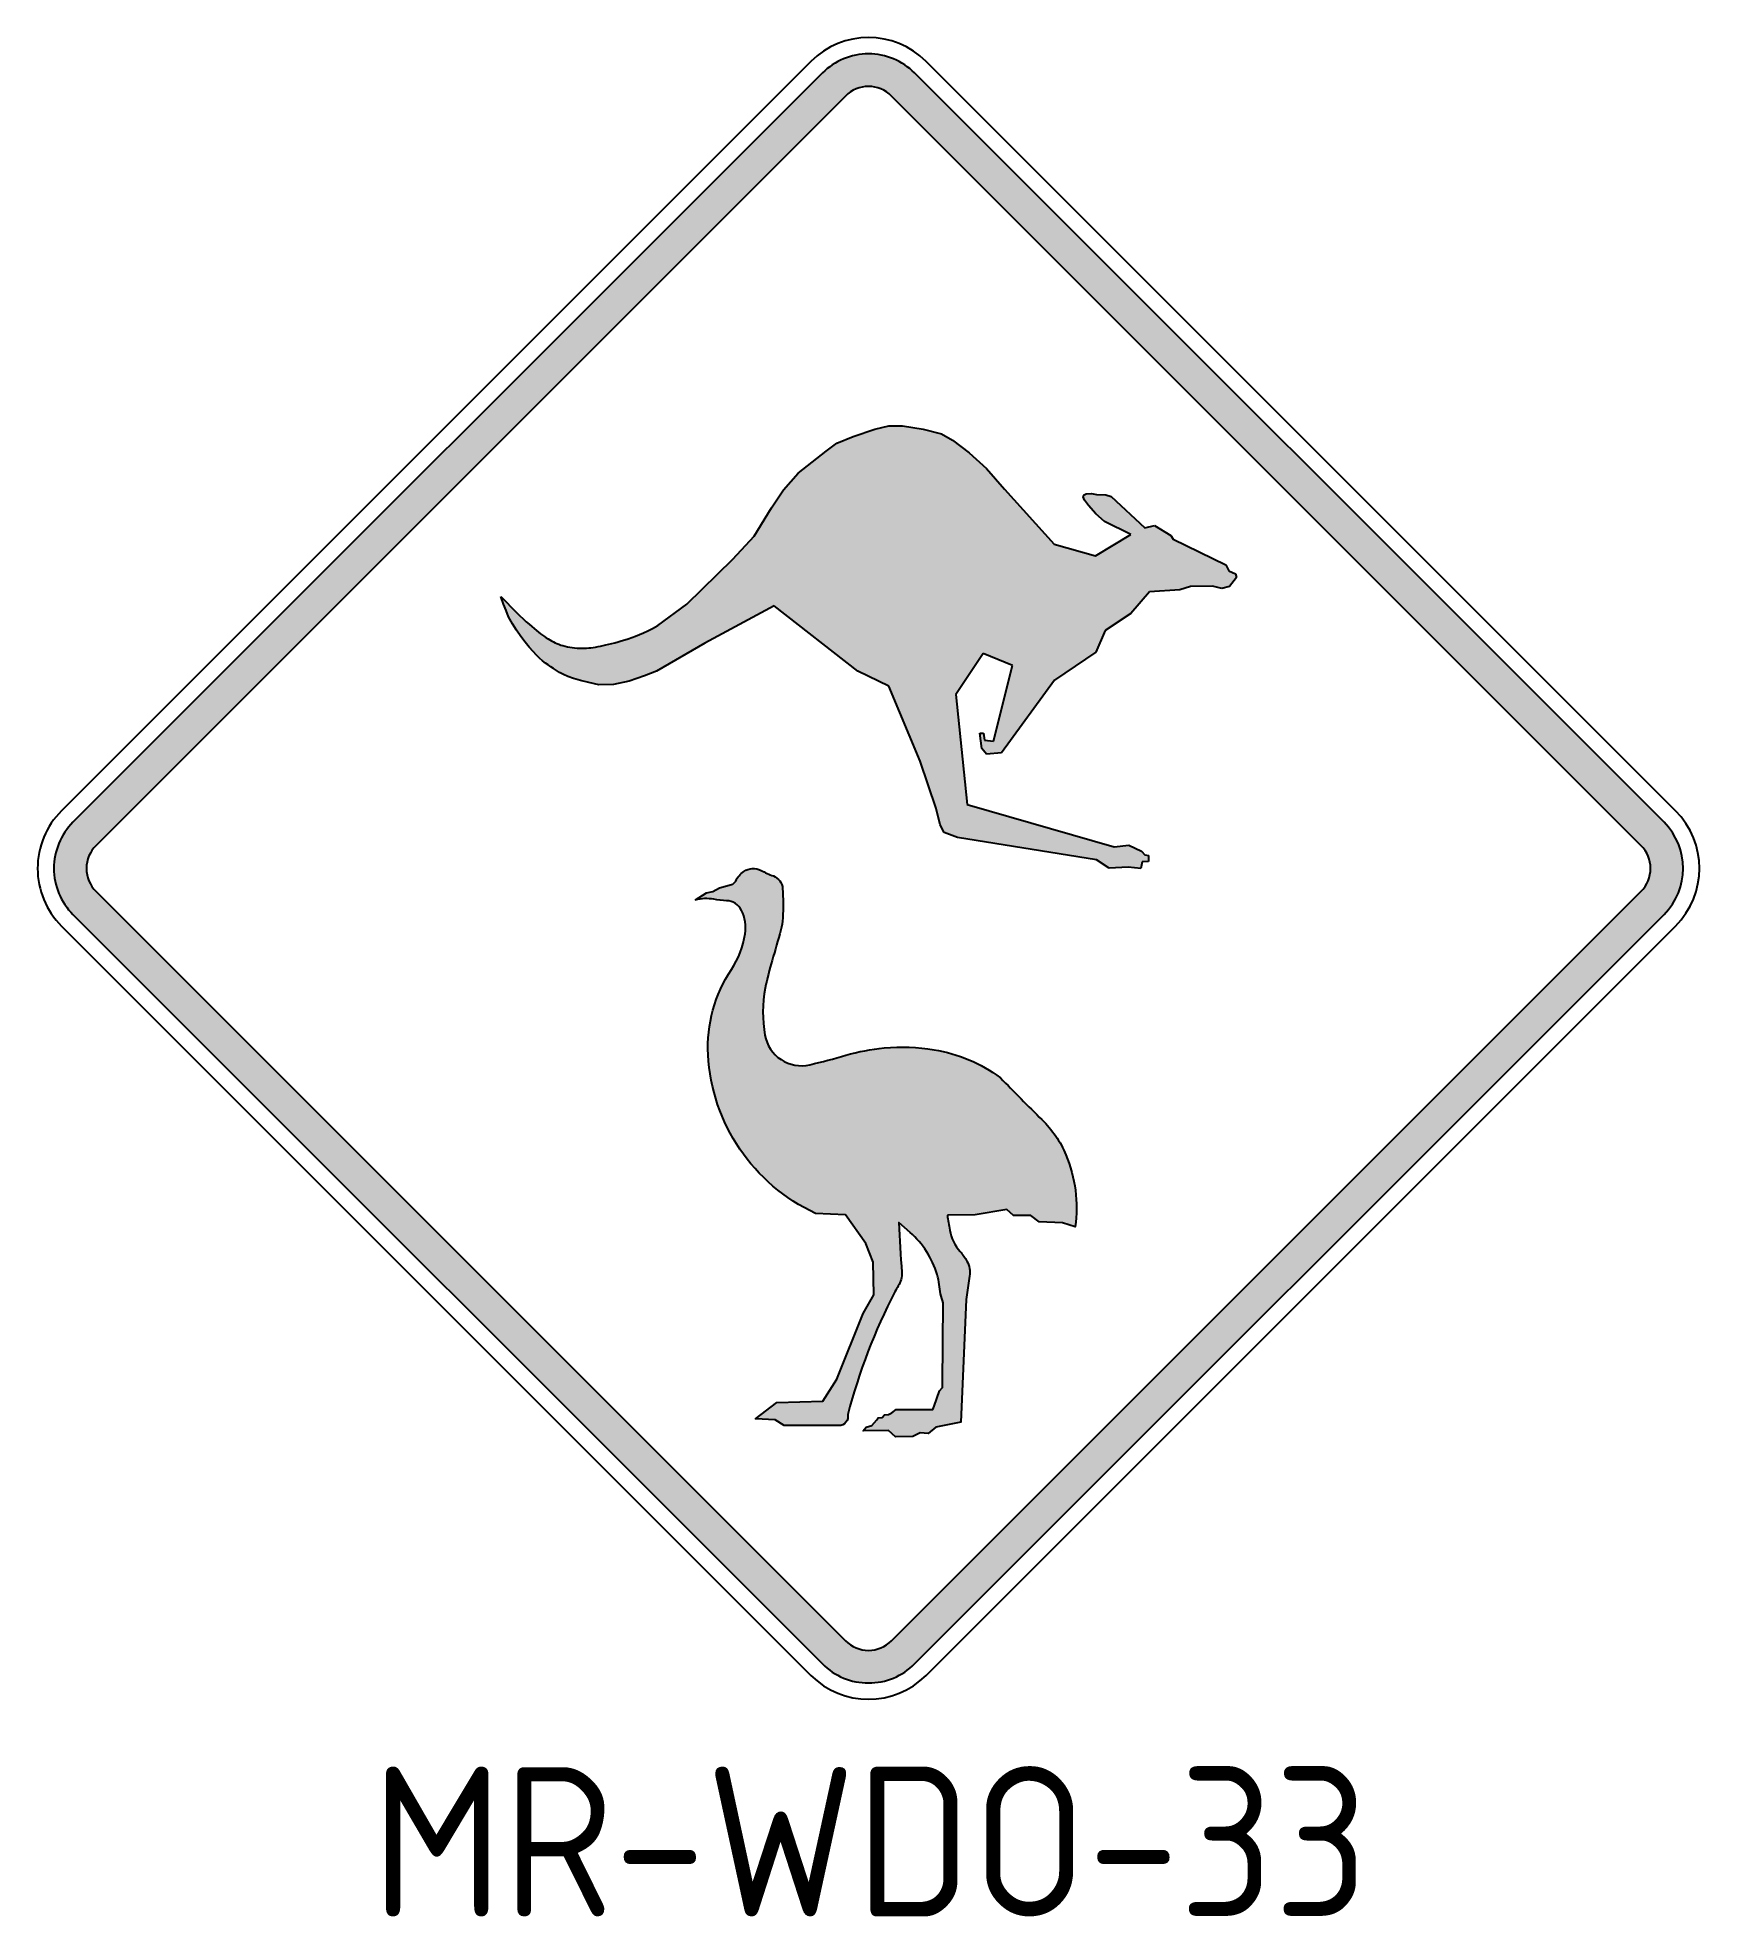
# Model space of a CAD drawing. Extents: x -1 to 2127, y -1298 to 148.
# Drawn here: x -0.88 to 26.85, y -1.86 to 29.49 of the extents above; entities that cross this region are included whole.
import ezdxf
from ezdxf.enums import TextEntityAlignment as Align

# ---------------------------------------------------------------- set-up
doc = ezdxf.new("R2010")
doc.units = 0
doc.header["$LTSCALE"] = 12
doc.header["$MEASUREMENT"] = 0
doc.layers.add('L18', color=4, linetype='CONTINUOUS')
doc.layers.add('T25', color=1, linetype='CONTINUOUS')
doc.styles.add('ISO', font='iso')

msp = doc.modelspace()

# ---------------------------------------------------------------- texts
at = {"layer": 'T25', "style": 'ISO'}
msp.add_text('MR-WDO-33', height=2.5, dxfattribs=at).set_placement((13.01113109036453, -1.856521980335792), align=Align.CENTER)

# ---------------------------------------------------------------- hatches: boundary and pattern name
at = {"layer": 'L18', "ltscale": 1000}
h = msp.add_hatch(color=256, dxfattribs=at)
edge = h.paths.add_edge_path(flags=16)
edge.add_arc((0.4826390038828471, 15.62802498693628), 0.5439999999994105, 134.9999999415475, 225.0000000414048)
edge.add_line((0.09797291519576068, 15.24335889769324), (12.59962082428559, 2.7417109951438))
edge.add_arc((12.98428691340322, 3.126377084121263), 0.5440000001160561, 224.999999989561, 315.0000000347354)
edge.add_line((13.36895300268397, 2.741710995306919), (25.87060087447796, 15.24335888595487))
edge.add_arc((25.4859347854761, 15.62802497535574), 0.5440000003335888, 314.9999999702841, 404.9999999416911)
edge.add_line((25.87060087506893, 16.01269106416564), (13.36895299850284, 28.51433895547036))
edge.add_arc((12.98428690930933, 28.12967286673214), 0.5440000000005469, 44.99999996609315, 134.9999999999926)
edge.add_line((12.59962082034351, 28.51433895569805), (0.09797291531021379, 16.01269107629378))
edge = h.paths.add_edge_path()
edge.add_arc((12.98428691340209, 3.126377084008721), 1.08800000003553, 224.999999998371, 315.0000000412609)
edge.add_line((13.7536190919122, 2.357044906606659), (26.25526696373378, 14.85869279727816))
edge.add_arc((25.48593478580201, 15.62802497535528), 1.088000000103924, 314.9999999945877, 404.9999999606885)
edge.add_line((26.25526696433431, 16.39735715283188), (13.7536190876955, 28.89900504420766))
edge.add_arc((12.98428690930887, 28.12967286673202), 1.088000000000237, 44.99999996607687, 134.9999999999758)
edge.add_line((12.21495473137807, 28.89900504466348), (-0.2866931732613107, 16.39735716565219))
edge.add_arc((0.4826390038808759, 15.62802498693506), 1.087999999998158, 134.9999999413531, 225.000000041284)
edge.add_line((-0.2866931734944493, 14.85869280845106), (12.21495473542413, 2.357044906074506))
at = {"layer": 'L18'}
msp.add_hatch(color=256, dxfattribs=at).paths.add_polyline_path([(14.95409933522511, 22.30038034910613), (14.66600707865836, 22.56082780417073), (14.38831561510437, 22.77519267621496), (14.19957201661587, 22.87610649749699), (13.89776092102084, 22.958353055961), (13.55167033253697, 23.0115819143979), (13.32157661807655, 23.01318417465127), (13.08835908705529, 22.95835305596099), (12.72867867876871, 22.83633351954152), (12.4572998483763, 22.72532104067015), (12.27895704290069, 22.58824336351596), (11.81004218057562, 22.22350897171934), (11.56558582099786, 21.94397843633355), (11.36732855610232, 21.64375803247347), (11.07877866575611, 21.17365083361203), (10.71931401585011, 20.78702689774801), (9.952213442047661, 20.0352325630692), (9.467151387677552, 19.67827994083803), (9.38354379569962, 19.63332328047798), (9.305259053324784, 19.59389436582893), (9.231749891182277, 19.55940179853128), (9.162469039901476, 19.52925418022559), (9.09686923011177, 19.50286011255245), (9.034403192442431, 19.47962819715243), (8.974523657523328, 19.45896703566613), (8.889871764776517, 19.43162536921607), (8.779710236309908, 19.39964352473141), (8.67701704942938, 19.37285974851336), (8.581525024715138, 19.35056495568609), (8.490607069744526, 19.33162480668455), (8.410566161530278, 19.31723872147845), (8.334862804518709, 19.30704408188008), (8.26006956096234, 19.30143403408037), (8.183453477628397, 19.30087113057567), (8.102605969599026, 19.30562821440684), (8.021071048017417, 19.31548849769367), (7.942020194380097, 19.33017303413304), (7.869444999447433, 19.34915885817434), (7.803524245738801, 19.37249669800855), (7.74240852289835, 19.40001012860285), (7.684052190725627, 19.43145756015042), (7.62370276810247, 19.46819492464169), (7.562927984324146, 19.5085268056136), (7.497988078576594, 19.55557979162979), (7.425966253358228, 19.61215906091101), (7.342344667383914, 19.68249542741732), (7.273739759249509, 19.74392395714916), (7.221225577358799, 19.79250381204657), (7.162880935023866, 19.84817823219812), (7.097709101090983, 19.9121547932366), (7.024713344406749, 19.98564107079396), (6.942896933816, 20.06984464050334), (6.851263138165659, 20.16597307799647), (6.892727372242334, 20.03897646175575), (6.937473290330509, 19.93073018835751), (6.980586296847402, 19.82389178656459), (7.044461054548531, 19.71028235940225), (7.113801587859642, 19.60066034873302), (7.185657250704557, 19.49729290345828), (7.257077397006981, 19.40244717247959), (7.325111380690837, 19.31839030469805), (7.387466380884263, 19.24671572282467), (7.444480877532644, 19.18632194480726), (7.497151175785936, 19.13543376240295), (7.546473580794009, 19.09227596736903), (7.59344439770666, 19.05507335146284), (7.639059931673847, 19.02205070644127), (7.684316487845141, 18.99143282406181), (7.730210371371081, 18.96144449608143), (7.778216492888417, 18.93062513591204), (7.831724184987801, 18.89877264358214), (7.894601385746617, 18.86599954077497), (7.97071603324277, 18.83241834917372), (8.063936065553984, 18.79814159046148), (8.17812942075773, 18.7632817863215), (8.317164036932278, 18.72795145843677), (8.484907852154803, 18.6922631284906), (8.729320008828802, 18.69916392871024), (8.994433795628392, 18.75406364087038), (9.249326877921371, 18.83896037883968), (9.449309772062133, 18.91924059155974), (10.25244986210264, 19.38390204466346), (11.40905396264057, 20.0100472850943), (12.80694269645759, 18.9192451345487), (13.32200147301239, 18.66937490114687), (13.84541610424862, 17.41609015470283), (14.11065397128166, 16.62543225131006), (14.18192632897189, 16.3554145109), (14.24649518196273, 16.22689335341909), (14.47178330213977, 16.14370603370195), (16.78811123862959, 15.76864400472337), (17.00063355984863, 15.63397423619377), (17.31578784250215, 15.64744290044263), (17.52808820626096, 15.62855315237598), (17.54717524984786, 15.73793794238992), (17.65651071598175, 15.74457979223923), (17.6563257514315, 15.84106314262502), (17.59197885590094, 15.85380427964297), (17.54039775932837, 15.91802786547337), (17.32794942392942, 16.01410429384866), (17.08357426016549, 15.98790682355187), (14.63152842269476, 16.69718551683085), (14.44147961882787, 18.53001157603038), (14.89686039449897, 19.21270275096104), (15.38609162985743, 19.01424098055157), (15.06689733202781, 17.75290865367651), (14.91893153282958, 17.76548948808426), (14.9050857136159, 17.88480551280256), (14.8417794803822, 17.88442356966589), (14.87416491968652, 17.63032648075406), (14.9515365645454, 17.53399110200845), (15.20246667336209, 17.55811525586936), (16.08767255285475, 18.77116056863925), (16.77503262243225, 19.23560006428267), (16.93514767208772, 19.59611284664), (17.35913185110452, 19.87994451845933), (17.67362026137723, 20.24075324409701), (18.17527202853326, 20.27387617655348), (18.35526330385657, 20.33211145394538), (18.72188770435257, 20.3392465425953), (18.87633505078992, 20.30094914572135), (19.00491786312089, 20.33335688191692), (19.1222934443364, 20.48333793905903), (19.10845361289887, 20.54213229988042), (18.99799240096122, 20.59063348530901), (18.94633731856856, 20.69345041129374), (18.06429654338732, 21.12272003345816), (18.02559222450289, 21.18053605786952), (17.75511823820227, 21.34725596446425), (17.59438664004605, 21.30835435005957), (17.03521898740609, 21.83046109890662), (16.94550582199995, 21.85993244855287), (16.78942940964295, 21.86607231804464), (16.70463193910507, 21.88080793308208), (16.61526159228749, 21.8755533699004), (16.58346710925349, 21.85958959664567), (16.56475312703602, 21.82526871282938), (16.58696676266497, 21.77421820123158), (16.65360724917336, 21.68543479637822), (16.77403893589077, 21.54664294428317), (16.92304962803185, 21.41400495152842), (17.36303622561043, 21.1985626380351), (16.77016619984308, 20.84238739445593), (16.08333205140935, 21.03530319102575), (15.2518119093795, 21.95352043623814)])
h = msp.add_hatch(color=256, dxfattribs=at)
edge = h.paths.add_edge_path()
edge.add_arc((38.12335891626292, 13.69029163304252), 24.13250690817848, 189.1728077042109, 189.7710082777731)
edge.add_arc((15.05681946806211, 9.718027316579661), 0.726436628969963, 189.7710082777727, 221.3850452844321)
edge.add_arc((13.80587509560149, 8.615751652695316), 0.9408586244817315, 29.383628462193826, 41.38504528443252, ccw=False)
edge.add_arc((14.28611351125843, 8.886171332153758), 0.3897182259342323, -8.753139261589183, 29.383628462196782, ccw=False)
edge.add_line((14.67129275685554, 8.826864971731197), (14.61113228221303, 8.436138478443649))
edge.add_line((14.61113228221303, 8.436138478443649), (14.52550135278665, 6.390156766523479))
edge.add_line((14.52550135278665, 6.390156766523479), (14.10701371400354, 6.305967968200142))
edge.add_line((14.10701371400354, 6.305967968200142), (13.97891296902471, 6.199913245572353))
edge.add_line((13.97891296902471, 6.199913245572353), (13.84349216683847, 6.210884409588867))
edge.add_line((13.84349216683847, 6.210884409588867), (13.722711479067, 6.148714401799198))
edge.add_line((13.722711479067, 6.148714401799198), (13.43654737598746, 6.142109417009392))
edge.add_line((13.43654737598746, 6.142109417009392), (13.31576668821598, 6.251821174718651))
edge.add_line((13.31576668821598, 6.251821174718651), (12.89486416724258, 6.244507045783616))
edge.add_line((12.89486416724258, 6.244507045783616), (12.94734177344957, 6.306732710750931))
edge.add_line((12.94734177344957, 6.306732710750931), (13.03884223239152, 6.332332132637513))
edge.add_line((13.03884223239152, 6.332332132637513), (13.12302273658619, 6.427415691248799))
edge.add_line((13.12302273658619, 6.427415691248799), (13.14498290820833, 6.463986277151885))
edge.add_line((13.14498290820833, 6.463986277151885), (13.2108632181545, 6.467643371005449))
edge.add_line((13.2108632181545, 6.467643371005449), (13.25112348156505, 6.51152808584357))
edge.add_line((13.25112348156505, 6.51152808584357), (13.31700389397131, 6.518842214778605))
edge.add_line((13.31700389397131, 6.518842214778605), (13.37190416933652, 6.544441636665187))
edge.add_line((13.37190416933652, 6.544441636665187), (13.44510463895017, 6.602954609373386))
edge.add_line((13.44510463895017, 6.602954609373386), (14.05998821484859, 6.602954609373386))
edge.add_line((14.05998821484859, 6.602954609373386), (14.08213988440503, 6.65876994274243))
edge.add_line((14.08213988440503, 6.65876994274243), (14.1663203885997, 6.914764102836129))
edge.add_line((14.1663203885997, 6.914764102836129), (14.21756068659123, 6.965962946609293))
edge.add_line((14.21756068659123, 6.965962946609293), (14.21756068659123, 7.035447083333996))
edge.add_line((14.21756068659123, 7.035447083333996), (14.22815762284354, 8.381085184108839))
edge.add_arc((15.47864802561863, 8.81141303128371), 1.322462968663685, 185.5017157742124, 198.9897371829766, ccw=False)
edge.add_arc((13.2844391006824, 8.600068425369233), 0.8819007374245224, 5.50171577422138, 16.65618747994646)
edge.add_arc((12.68065927452866, 8.419428931567257), 1.512123479945988, 16.65618747994029, 48.6752227306674)
edge.add_line((13.67915445935139, 9.555001379493753), (13.49165538148451, 9.719867061776412))
edge.add_arc((44.96790226975679, 11.12991806056384), 31.50781430043429, 182.5649815663096, 184.079978350442)
edge.add_arc((13.17303886178807, 8.862001236075473), 0.3678313534844019, -33.04302504751769, 4.079978350437784, ccw=False)
edge.add_arc((14.42778232789102, 8.045821061025658), 1.129009066825126, 146.9569749524864, 152.6397360630981)
edge.add_arc((22.22315987507508, 4.01193756889588), 9.906259611911462, 152.6397360630987, 165.3535416436312)
edge.add_arc((12.4886248142073, 6.484926531323076), 0.1535243496063358, -90.0000000000033, 11.972659722317474, ccw=False)
edge.add_line((12.48862481420729, 6.331402181716742), (11.57868216376392, 6.331402181716742))
edge.add_line((11.57868216376392, 6.331402181716742), (11.42849747535737, 6.42850191718052))
edge.add_line((11.42849747535737, 6.42850191718052), (11.10162494837254, 6.446156409194657))
edge.add_line((11.10162494837254, 6.446156409194657), (11.45500072798919, 6.719801006027666))
edge.add_line((11.45500072798919, 6.719801006027666), (12.22359300510987, 6.737455498041793))
edge.add_line((12.22359300510987, 6.737455498041793), (12.45328724649167, 7.108199889110685))
edge.add_line((12.45328724649167, 7.108199889110685), (12.8950069966275, 8.202778452759022))
edge.add_line((12.8950069966275, 8.202778452759022), (13.07169483520575, 8.511732033620294))
edge.add_line((13.07169483520575, 8.511732033620294), (13.06286041766183, 9.05902134483051))
edge.add_line((13.06286041766183, 9.05902134483051), (12.93917887942698, 9.367974925691794))
edge.add_line((12.93917887942698, 9.367974925691794), (12.59936461671067, 9.84961016031791))
edge.add_line((12.59936461671067, 9.84961016031791), (12.10171220320214, 9.872472271698594))
edge.add_arc((13.40012548006944, 12.68305969654781), 3.096010127610344, 183.0171261152862, 245.2043752232143, ccw=False)
edge.add_arc((12.64737994269379, 12.64338435206001), 2.342219721065408, 146.3552847549203, 183.0171261152869, ccw=False)
edge.add_arc((9.483032393164663, 14.74933335115266), 1.458848102716525, 326.3552847549201, 351.6881132678578)
edge.add_arc((10.26752222439016, 14.63472244050263), 0.6660303707400981, 351.6881132678577, 386.1970819781141)
edge.add_arc((10.6061834871188, 14.80134301765626), 0.2885997577740028, 26.19708197811368, 87.98948126567447)
edge.add_arc((10.6662283212006, 16.51179881024607), 1.422909634693345, 259.3403174033794, 267.9894812656744, ccw=False)
edge.add_arc((10.27633666641792, 14.44036700731697), 0.6848961477864519, 79.34031740337754, 104.9416269777156)
edge.add_line((10.09974658846559, 15.10210613841132), (10.28310007156722, 15.22189413738726))
edge.add_line((10.28310007156722, 15.22189413738726), (10.38888100995898, 15.2430331683726))
edge.add_line((10.38888100995898, 15.2430331683726), (10.49713226145734, 15.30617491404536))
edge.add_line((10.49713226145734, 15.30617491404536), (10.69872354060417, 15.35872140204612))
edge.add_arc((10.67167028657811, 15.46250950076957), 0.1072559927930723, 284.6095528090273, 334.9559090714412)
edge.add_arc((11.13803557810899, 15.24460271742177), 0.4075060409406323, 125.1827021104665, 154.9559090714327, ccw=False)
edge.add_arc((11.06202679035622, 15.35242113404191), 0.2755888442674193, 61.74815678259398, 125.1827021104699, ccw=False)
edge.add_arc((12.01130900752278, 17.11725298653661), 1.728349354025452, 241.7209792460111, 249.1797510546339)
edge.add_arc((11.3113420261559, 15.27653680816936), 0.2409626639917029, 3.5789507640715783, 69.17975105463489, ccw=False)
edge.add_arc((7.218366846959745, 15.02053822475009), 4.341935852422528, -2.8963292732295827, 3.578950764066292, ccw=False)
edge.add_arc((10.63263421818444, 14.84779820110594), 0.9233015054971093, 344.52628310154154, 357.1036707267718, ccw=False)
edge.add_arc((-14.03723233202059, 21.67717216108745), 26.52100968982874, 343.3844153509478, 344.52628310154284, ccw=False)
edge.add_arc((16.08965017822719, 12.68703480875836), 4.918640743978822, 163.3844153509473, 168.9408851853469)
edge.add_arc((13.35085626177675, 13.22233551888003), 2.128024509696023, 168.940885185347, 190.2064631629967)
edge.add_arc((11.86469808390218, 12.95476038220084), 0.6179706750820598, 190.2064631629972, 283.160893614316)
edge.add_arc((9.404195797283041, 23.47746590921499), 11.424515132526, 283.1608936143155, 286.27583939213)
edge.add_arc((13.57113560608859, 9.205304907093417), 3.443503129525215, 95.41984203626299, 106.27583939213159, ccw=False)
edge.add_arc((13.55025598997894, 9.425374702569087), 3.222445052881113, 80.56429681988101, 95.4198420362622, ccw=False)
edge.add_arc((13.65613505626412, 10.06247422992885), 2.576607469243046, 53.6097656695332, 80.5642968198809, ccw=False)
edge.add_arc((35.40546009880156, 31.49062921978518), 27.99022713348991, 223.7454422256519, 225.7615706389442)
edge.add_arc((14.64121956673869, 10.1669263679529), 1.773072216323493, 22.573161442160313, 45.76157063894419, ccw=False)
edge.add_arc((14.14873333252482, 9.962194745279685), 2.306418003044052, -7.821521591415319, 22.573161442160597, ccw=False)
edge.add_line((16.43369425085571, 9.64831960057061), (16.22041647471108, 9.71546237441964))
edge.add_line((16.22041647471108, 9.71546237441964), (15.83184185835954, 9.73005860149582))
edge.add_line((15.83184185835954, 9.73005860149582), (15.69160440668605, 9.835151577497339))
edge.add_line((15.69160440668605, 9.835151577497339), (15.40236465620574, 9.835151577497339))
edge.add_line((15.40236465620574, 9.835151577497339), (15.29426494320113, 9.94024461227095))
edge.add_line((15.29426494320113, 9.94024461227095), (14.76545297763622, 9.846828594421545))
edge.add_line((14.76545297763622, 9.846828594421545), (14.29945771667303, 9.84326403950207))

# ---------------------------------------------------------------- linework, layer by layer
for p, q in [((15.25181190937937, 21.95352043623828), (16.08333205140935, 21.03530319102575)), ((11.07877866575611, 21.17365083361203), (11.36732855610236, 21.64375803247355)), ((17.36303622561043, 21.1985626380351), (16.92304962803185, 21.41400495152842)), ((17.59438664004605, 21.30835435005956), (17.75511823820227, 21.34725596446425)), ((17.75511823820227, 21.34725596446425), (18.02559222450289, 21.18053605786952)), ((10.7193140158501, 20.787026897748), (11.07877866575611, 21.17365083361203)), ((16.08333205140935, 21.03530319102575), (16.77016619984308, 20.84238739445593)), ((16.77016619984308, 20.84238739445593), (17.36303622561043, 21.1985626380351)), ((18.02559222450289, 21.18053605786952), (18.06429654338733, 21.12272003345815)), ((18.06429654338733, 21.12272003345815), (18.94633731856856, 20.69345041129373)), ((9.95221344204767, 20.0352325630692), (10.7193140158501, 20.787026897748)), ((18.94633731856856, 20.69345041129373), (18.99799240096122, 20.59063348530901)), ((18.99799240096122, 20.59063348530901), (19.10845361289887, 20.54213229988042)), ((19.1222934443364, 20.48333793905904), (19.00491786312089, 20.33335688191692)), ((19.10845361289887, 20.54213229988042), (19.1222934443364, 20.48333793905904)), ((17.67362026137723, 20.24075324409701), (17.35913185110452, 19.87994451845932)), ((18.17527202853325, 20.27387617655348), (17.67362026137723, 20.24075324409701)), ((18.35526330385657, 20.33211145394538), (18.17527202853325, 20.27387617655348)), ((18.72188770435257, 20.3392465425953), (18.35526330385657, 20.33211145394538)), ((18.87633505078992, 20.30094914572135), (18.72188770435257, 20.3392465425953)), ((19.00491786312089, 20.33335688191692), (18.87633505078992, 20.30094914572135)), ((9.467151387677482, 19.67827994083799), (9.95221344204767, 20.0352325630692)), ((11.40905396264057, 20.01004728509429), (10.2524498621026, 19.38390204466343)), ((12.80694269645759, 18.9192451345487), (11.40905396264057, 20.01004728509429)), ((17.35913185110452, 19.87994451845932), (16.93514767208773, 19.59611284664)), ((16.93514767208773, 19.59611284664), (16.77503262243226, 19.23560006428267)), ((10.2524498621026, 19.38390204466343), (9.449309772062136, 18.91924059155973)), ((14.89686039449897, 19.21270275096104), (14.44147961882787, 18.53001157603038)), ((15.38609162985743, 19.01424098055157), (14.89686039449897, 19.21270275096104)), ((16.77503262243226, 19.23560006428267), (16.08767255285475, 18.77116056863925)), ((7.684316487845269, 18.99143282406179), (7.639059931673831, 19.02205070644127)), ((7.73021037137087, 18.96144449608153), (7.684316487845269, 18.99143282406179)), ((7.778216492888426, 18.93062513591205), (7.73021037137087, 18.96144449608153)), ((13.3220014730124, 18.66937490114687), (12.80694269645759, 18.9192451345487)), ((15.06689733202781, 17.75290865367651), (15.38609162985743, 19.01424098055157)), ((13.84541610424862, 17.41609015470286), (13.3220014730124, 18.66937490114687)), ((14.44147961882787, 18.53001157603038), (14.63152842269476, 16.69718551683085)), ((16.08767255285475, 18.77116056863925), (15.20246667336209, 17.55811525586936)), ((14.84177948038219, 17.88442356966589), (14.9050857136159, 17.88480551280256)), ((14.87416491968653, 17.63032648075405), (14.84177948038219, 17.88442356966589)), ((14.9050857136159, 17.88480551280256), (14.91893153282958, 17.76548948808427)), ((14.9515365645454, 17.53399110200845), (14.87416491968653, 17.63032648075405)), ((14.91893153282958, 17.76548948808427), (15.06689733202781, 17.75290865367651)), ((15.20246667336209, 17.55811525586936), (14.9515365645454, 17.53399110200845)), ((14.11065397128166, 16.62543225131003), (13.84541610424862, 17.41609015470286)), ((14.18192632897189, 16.35541451089999), (14.11065397128166, 16.62543225131003)), ((14.63152842269476, 16.69718551683085), (17.08357426016548, 15.98790682355187)), ((14.24649518196273, 16.2268933534191), (14.18192632897189, 16.35541451089999)), ((14.47178330213977, 16.14370603370195), (14.24649518196273, 16.2268933534191)), ((16.78811123862959, 15.76864400472337), (14.47178330213977, 16.14370603370195)), ((17.08357426016548, 15.98790682355187), (17.32794942392941, 16.01410429384866)), ((17.32794942392941, 16.01410429384866), (17.54039775932837, 15.91802786547338)), ((17.00063355984864, 15.63397423619377), (16.78811123862959, 15.76864400472337)), ((17.54717524984786, 15.73793794238992), (17.52808820626096, 15.62855315237598)), ((17.54039775932837, 15.91802786547338), (17.59197885590094, 15.85380427964297)), ((17.65651071598175, 15.74457979223923), (17.54717524984786, 15.73793794238992)), ((17.59197885590094, 15.85380427964297), (17.6563257514315, 15.84106314262502)), ((17.6563257514315, 15.84106314262502), (17.65651071598175, 15.74457979223923)), ((17.31578784250218, 15.64744290044263), (17.00063355984864, 15.63397423619377)), ((17.52808820626096, 15.62855315237598), (17.31578784250218, 15.64744290044263))]:
    msp.add_line(p, q, dxfattribs=at)
at = {"layer": 'L18', "flags": 128}
for points in [[(-0.4790262178395543, 14.66635976382997), (12.02262169099064, 2.164711861542772, 0.4142135623663111), (13.94595213579657, 2.164711861524045), (26.44760000836141, 14.66635975293985, 0.4142135622080925), (26.44760000890824, 16.5896901972226), (13.94595213172154, 29.0913380891477, 0.4142135623723386), (12.02262168689694, 29.09133808914619), (-0.4790262179840412, 16.58969020989503, 0.4142135627509532)], [(12.21495473542413, 2.357044906074506, 0.414213562592346), (13.7536190919122, 2.357044906606659), (26.25526696373378, 14.85869279727816, 0.4142135621998044), (26.25526696433431, 16.39735715283188), (13.7536190876955, 28.89900504420766, 0.4142135625463855), (12.21495473137807, 28.89900504466348), (-0.2866931732613106, 16.39735716565219, 0.4142135628839371), (-0.2866931734944493, 14.85869280845106)], [(14.29945771667303, 9.84326403950207, 0.002610148326508085), (14.34092060255975, 9.594743131536772, 0.1388238946802896), (14.51178594081014, 9.23776839674524, -0.05241397831776957), (14.62569606385034, 9.077388448543715, -0.1679561436441269), (14.67129275685554, 8.826864971731197), (14.61113228221303, 8.436138478443649), (14.52550135278665, 6.390156766523479), (14.52550135278665, 6.390156766523479), (14.10701371400354, 6.305967968200142), (13.97891296902471, 6.199913245572353), (13.84349216683847, 6.210884409588867), (13.722711479067, 6.148714401799198), (13.43654737598746, 6.142109417009392), (13.31576668821598, 6.251821174718651), (12.89486416724258, 6.244507045783616), (12.94734177344957, 6.306732710750931), (13.03884223239152, 6.332332132637513), (13.12302273658619, 6.427415691248799), (13.12302273658619, 6.427415691248799), (13.14498290820833, 6.463986277151885), (13.2108632181545, 6.467643371005449), (13.25112348156505, 6.51152808584357), (13.31700389397131, 6.518842214778605), (13.37190416933652, 6.544441636665187), (13.44510463895017, 6.602954609373386), (14.05998821484859, 6.602954609373386), (14.08213988440503, 6.65876994274243), (14.1663203885997, 6.914764102836129), (14.21756068659123, 6.965962946609293), (14.21756068659123, 7.035447083333996), (14.22815762284354, 8.381085184108839, -0.0589206378946735), (14.16227721043727, 8.684621152894223, 0.04870903150989444), (14.12933700423411, 8.85284588331168, 0.1406255331591775), (13.67915445935139, 9.555001379493753), (13.49165538148451, 9.719867061776412, 0.006610516798376779), (13.53993802261392, 8.888172028792834, -0.1634113288274445), (13.48137766741499, 8.661434325667178, 0.02480080594676719), (13.42507061482243, 8.564695509662696, 0.05553141803238126), (12.6388095026139, 6.516774377251187, -0.4768291063971534), (12.48862481420729, 6.331402181716742), (11.57868216376392, 6.331402181716742), (11.42849747535737, 6.42850191718052), (11.10162494837254, 6.446156409194657), (11.45500072798919, 6.719801006027666), (12.22359300510987, 6.737455498041793), (12.45328724649167, 7.108199889110685), (12.8950069966275, 8.202778452759022), (13.07169483520575, 8.511732033620294), (13.06286041766183, 9.05902134483051), (12.93917887942698, 9.367974925691794), (12.59936461671067, 9.84961016031791), (12.10171220320214, 9.872472271698594, -0.2782046087811535), (10.30840689756508, 12.52010290208056, -0.1613460738664116), (10.69750754409033, 13.94107108271271, 0.1109877032118653), (10.92655649173737, 14.53844009938899, 0.1517221566168551), (10.86513852423897, 14.92874831164872, 0.276349293480337), (10.61630842400075, 15.08976511431383, -0.03775702345134466), (10.40302542239078, 15.11344404032491, 0.1121737580683816), (10.09974658846559, 15.10210613841132), (10.28310007156722, 15.22189413738726), (10.38888100995898, 15.2430331683726), (10.49713226145734, 15.30617491404536), (10.69872354060417, 15.35872140204612, 0.2232807359466473), (10.76884231767094, 15.41710636912292, -0.1306459054580926), (10.90323646961548, 15.57766510204928, -0.2840771411817578), (11.19247622009579, 15.59518059804954, 0.0325565267629157), (11.3969891491071, 15.50176463897222, -0.294319799736517), (11.55183474764292, 15.29157862819709, -0.0282612596342569), (11.55475629504726, 14.80114474019, -0.05493436652632819), (11.52246875970637, 14.60146477104075, -0.004982379194639447), (11.37638811076401, 14.09351532826131, 0.0242494248401789), (11.26234960521356, 13.63053676747964, 0.0930558032120839), (11.25650640794471, 12.84525859884813, 0.4293983894621355), (12.00540154975945, 12.35302099512606, 0.01359235193975491), (12.6060526999968, 12.51080468585901, -0.04740368365057521), (13.24588613089089, 12.63341321663289, -0.0649104782359082), (14.07854589133836, 12.60422070370843, -0.1181566298445771), (15.18478908854029, 12.13663017878247, 0.008797246672384823), (15.87819593645322, 11.43723127035475, -0.1015251998460959), (16.27845694734245, 10.84754288542221, -0.1334048748378174), (16.43369425085571, 9.64831960057061), (16.22041647471108, 9.71546237441964), (15.83184185835954, 9.73005860149582), (15.69160440668605, 9.835151577497339), (15.40236465620574, 9.835151577497339), (15.29426494320113, 9.94024461227095), (14.76545297763622, 9.846828594421545)]]:
    msp.add_lwpolyline(points, format="xyb", close=True, dxfattribs=at)
at = {"layer": 'L18'}
msp.add_lwpolyline([(0.09797291531021379, 16.01269107629378, 0.4142135628835604), (0.09797291519576068, 15.24335889769324), (12.59962082428559, 2.741710995143801, 0.4142135626040244), (13.36895300268397, 2.741710995306919), (25.87060087447796, 15.24335888595487, 0.4142135622269288), (25.87060087506893, 16.01269106416564), (13.36895299850284, 28.51433895547036, 0.4142135625463855), (12.59962082034351, 28.51433895569805)], format="xyb", close=True, dxfattribs=at)
for points in [[(11.36732855610236, 21.64375803247355), (11.56558582099787, 21.94397843633356), (11.81004218057562, 22.22350897171934), (12.27895704290062, 22.58824336351589), (12.45729984837629, 22.72532104067015), (12.72867867876867, 22.83633351954151), (13.08835908705532, 22.958353055961), (13.32157661807653, 23.01318417465126), (13.55167033253698, 23.0115819143979), (13.89776092102086, 22.958353055961), (14.19957201661589, 22.87610649749698), (14.38831561510437, 22.77519267621495), (14.66600707865831, 22.56082780417076), (14.9540993352251, 22.30038034910612), (15.25181190937938, 21.95352043623828)], [(16.92304962803185, 21.41400495152842), (16.77403893589078, 21.5466429442832), (16.65360724917335, 21.68543479637825), (16.58696676266497, 21.77421820123159), (16.56475312703602, 21.82526871282938), (16.58346710925349, 21.85958959664567), (16.61526159228748, 21.8755533699004), (16.70463193910506, 21.88080793308209), (16.78942940964295, 21.86607231804465), (16.94550582199996, 21.85993244855288), (17.03521898740608, 21.83046109890662), (17.59438664004604, 21.30835435005956)], [(6.851263138165658, 20.16597307799647), (6.942896933815957, 20.06984464050331), (7.024713344406445, 19.98564107079419), (7.097709101091073, 19.91215479323664), (7.162880935023827, 19.84817823219823), (7.221225577358693, 19.7925038120465), (7.273739759249604, 19.74392395714904), (7.321420211850606, 19.70123109187337), (7.36526366631557, 19.66321764058706), (7.406152361099169, 19.6288250589498), (7.444510563858339, 19.59759092778972), (7.480648049550622, 19.56920185922708), (7.514874593133561, 19.54334446538217), (7.54749996956472, 19.51970535837523), (7.578833953801659, 19.49797115032656), (7.609186320801962, 19.47782845335639), (7.638866845523152, 19.45896387958501), (7.668181446169868, 19.44111878476781), (7.697420613935092, 19.42425349920062), (7.726870983258982, 19.40838309681444), (7.756819188581575, 19.39352265154023), (7.787551864342991, 19.37968723730898), (7.819355644983345, 19.36689192805166), (7.852517164942661, 19.35515179769924), (7.887323058661091, 19.34448192018271), (7.923949367326902, 19.33490040059801), (7.962129759121124, 19.32643746870102), (8.001487308972996, 19.31912638541259), (8.041645091811711, 19.31300041165358), (8.082226182566547, 19.30809280834485), (8.12285365616672, 19.30443683640723), (8.163150587541407, 19.3020657567616), (8.202740051619866, 19.30101283032879), (8.241372886550442, 19.30129666835904), (8.27931098335779, 19.30287728342001), (8.316943996285723, 19.30570003840876), (8.35466157957808, 19.30971029622232), (8.392853387478594, 19.31485341975774), (8.43190907423111, 19.32107477191205), (8.472218294079394, 19.32831971558231), (8.514170701267254, 19.33653361366555), (8.558079739381736, 19.34568080274024), (8.603954009382713, 19.35580151411056), (8.651725901573418, 19.36695495276209), (8.701327806257002, 19.37920032368045), (8.752692113736618, 19.39259683185123), (8.805751214315402, 19.40720368226002), (8.86043749829656, 19.42308007989243), (8.916683355983269, 19.44028522973405), (8.97452365752324, 19.45896703566612), (9.03440319244251, 19.47962819715244), (9.096869230111713, 19.50286011255244), (9.162469039901389, 19.52925418022556), (9.231749891182208, 19.55940179853124), (9.305259053324788, 19.59389436582892), (9.383543795699667, 19.63332328047802), (9.467151387677482, 19.678279940838)], [(7.639059931673831, 19.02205070644127), (7.593444397706676, 19.05507335146278), (7.546473580794027, 19.09227596736907), (7.497151175785946, 19.13543376240297), (7.444480877532637, 19.18632194480724), (7.387466380884202, 19.24671572282469), (7.325111380690823, 19.31839030469807), (7.25707739700699, 19.4024471724795), (7.18565725070453, 19.49729290345827), (7.113801587859657, 19.60066034873297), (7.044461054548542, 19.71028235940221), (6.980586296847399, 19.82389178656458), (6.937473290330503, 19.93073018835747), (6.892727372242318, 20.03897646175578), (6.851263138165659, 20.16597307799647)], [(9.449309772062136, 18.91924059155973), (9.24932687792135, 18.83896037883968), (8.994433795628428, 18.7540636408704), (8.72932000882878, 18.69916392871023), (8.484907852154805, 18.6922631284906), (8.31716403693218, 18.7279514584368), (8.17812942075779, 18.76328178632148), (8.063936065553905, 18.79814159046151), (7.970716033242779, 18.83241834917374), (7.894601385746641, 18.865999540775), (7.831724184987786, 18.89877264358216), (7.778216492888426, 18.93062513591205)]]:
    msp.add_lwpolyline(points, dxfattribs=at)

msp.set_redraw_order([(e.dxf.handle, doc.entitydb.next_handle()) for e in msp.query("TEXT MTEXT ATTDEF DIMENSION ARC_DIMENSION")])  # texts and dimensions are drawn at this point

doc.saveas('drawing.dxf')
